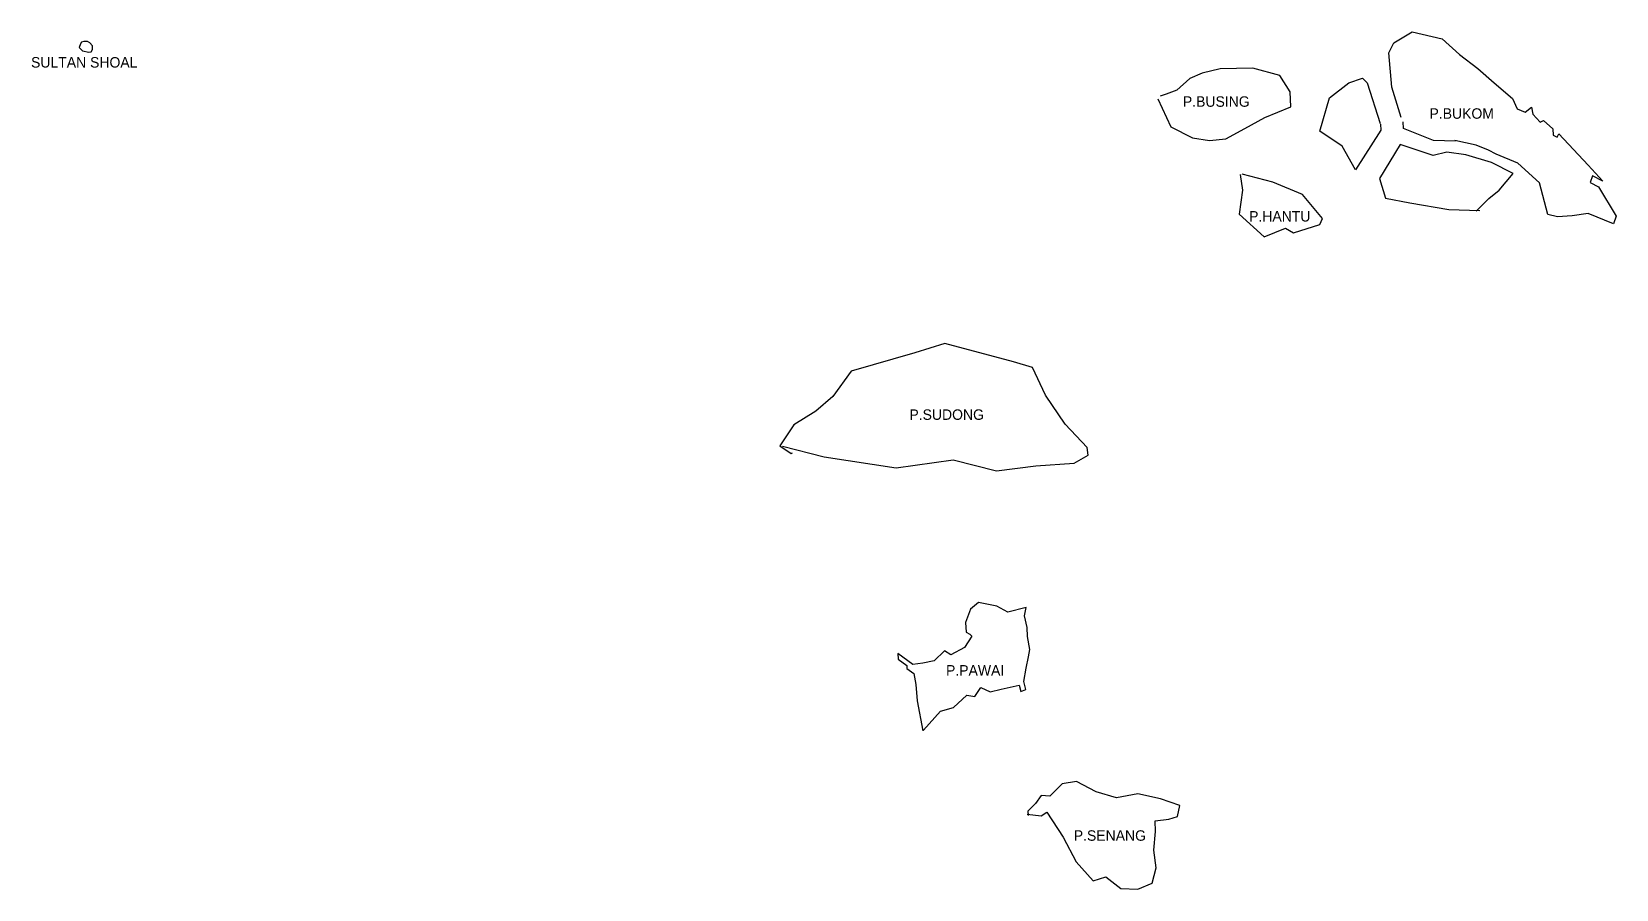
# Model space of a CAD drawing. Extents: x 4070 to 56010, y 16607 to 50270.
# Drawn here: x 6841 to 22005, y 16607 to 24809 of the extents above; entities that cross this region are included whole.
import ezdxf
from ezdxf.enums import TextEntityAlignment as Align

# ---------------------------------------------------------------- set-up
doc = ezdxf.new("R2010")
doc.units = 0
doc.layers.get('0').update_dxf_attribs({"linetype": 'CONTINUOUS'})

msp = doc.modelspace()

# ---------------------------------------------------------------- texts
for s, p in [('SULTAN SHOAL', (7343.477477, 24516.02545)), ('P.BUSING', (18177.065037, 24141.010633)), ('P.BUKOM', (20525.925425, 24026.508957)), ('P.HANTU', (18784.56121, 23042.590794)), ('P.SUDONG', (15596.914751, 21146.851474)), ('P.PAWAI', (15869.38516, 18700.985726)), ('P.SENANG', (17158.688763, 17121.348736))]:
    msp.add_text(s, height=100).set_placement(p, align=Align.MIDDLE)

# ---------------------------------------------------------------- linework, layer by layer
for p, q in [((19877.756152, 24701.715801), (20052.135351, 24808.852724)), ((20052.135351, 24808.852724), (20338.57558, 24740.364634)), ((20338.57558, 24740.364634), (20504.097662, 24590.261184)), ((7308.360804, 24692.322352), (7293.995997, 24658.651893)), ((7293.995997, 24658.651893), (7325.387878, 24624.594377)), ((7316.94515, 24708.441723), (7305.503325, 24687.418528)), ((7339.542976, 24716.698561), (7316.94515, 24708.441723)), ((7325.387878, 24624.594377), (7385.838174, 24613.523037)), ((7376.148325, 24716.388916), (7339.542976, 24716.698561)), ((7397.851651, 24702.12534), (7376.148325, 24716.388916)), ((7385.838174, 24613.523037), (7410.512118, 24617.538317)), ((7423.665532, 24674.451004), (7397.851651, 24702.12534)), ((7410.512118, 24617.538317), (7422.669802, 24639.963456)), ((7422.669802, 24639.963456), (7423.665532, 24674.451004)), ((19828.129281, 24606.159973), (19877.756152, 24701.715801)), ((19857.480439, 24277.640903), (19828.129281, 24606.159973)), ((20504.097662, 24590.261184), (20681.072408, 24455.450575)), ((18212.647137, 24454.322393), (18043.332988, 24410.859163)), ((18527.100216, 24459.722224), (18212.647137, 24454.322393)), ((18784.276772, 24391.205195), (18527.100216, 24459.722224)), ((20681.072408, 24455.450575), (20835.133053, 24319.344875)), ((17922.397667, 24359.801835), (17800.200787, 24248.888783)), ((18043.332988, 24410.859163), (17922.397667, 24359.801835)), ((18884.88254, 24234.666826), (18784.276772, 24391.205195)), ((19259.175223, 24175.180018), (19445.009137, 24319.262107)), ((19445.009137, 24319.262107), (19576.122433, 24363.960728)), ((19576.122433, 24363.960728), (19620.687986, 24320.706945)), ((19620.687986, 24320.706945), (19744.256345, 23932.42573)), ((19947.928075, 23988.657602), (19857.480439, 24277.640903)), ((20835.133053, 24319.344875), (21012.109608, 24169.25458)), ((17616.886585, 24168.479212), (17742.981513, 23898.620657)), ((17697.084807, 24213.130119), (17641.071457, 24191.425871)), ((17800.200787, 24248.888783), (17697.084807, 24213.130119)), ((18890.005275, 24090.769837), (18884.88254, 24234.666826)), ((19167.583028, 23857.997708), (19259.175223, 24175.180018)), ((21012.109608, 24169.25458), (21055.412879, 24069.970507)), ((18449.562208, 23882.760461), (18640.503787, 23987.373653)), ((18640.503787, 23987.373653), (18890.005275, 24090.769837)), ((21055.412879, 24069.970507), (21131.797527, 24039.483435)), ((21131.797527, 24039.483435), (21194.161495, 24087.934333)), ((21194.161495, 24087.934333), (21206.906415, 24020.455916)), ((21206.906415, 24020.455916), (21276.936356, 23944.119873)), ((17742.981513, 23898.620657), (17949.249381, 23793.123252)), ((18268.802715, 23783.250346), (18449.562208, 23882.760461)), ((19381.487314, 23713.033488), (19167.583028, 23857.997708)), ((19751.908653, 23867.487192), (19508.84093, 23486.482742)), ((19749.350127, 23924.790027), (19751.908653, 23867.487192)), ((19968.31925, 23884.255041), (19965.759266, 23947.924851)), ((20257.318902, 23767.382874), (19968.31925, 23884.255041)), ((21276.936356, 23944.119873), (21308.756695, 23959.432103)), ((21308.756695, 23959.432103), (21397.881547, 23879.294788)), ((21397.881547, 23879.294788), (21400.441433, 23818.173524)), ((21400.441433, 23818.173524), (21439.906901, 23800.384647)), ((21439.906901, 23800.384647), (21456.447908, 23832.236235)), ((21456.447908, 23832.236235), (21735.291014, 23531.986935)), ((17949.249381, 23793.123252), (18113.486637, 23767.815261)), ((18113.486637, 23767.815261), (18268.802715, 23783.250346)), ((19508.84093, 23486.482742), (19381.487314, 23713.033488)), ((19937.800487, 23730.137656), (19738.006116, 23403.935104)), ((20253.531404, 23624.753489), (19937.800487, 23730.137656)), ((20383.370486, 23657.991386), (20253.531404, 23624.753489)), ((20464.819456, 23761.220362), (20257.318902, 23767.382874)), ((20565.414907, 23631.429172), (20383.370486, 23657.991386)), ((20663.414289, 23724.486737), (20460.998769, 23768.857214)), ((20781.812889, 23674.939846), (20663.414289, 23724.486737)), ((20856.926958, 23638.084631), (20781.812889, 23674.939846)), ((20809.844502, 23559.085337), (20565.414907, 23631.429172)), ((21018.636349, 23453.59764), (20809.844502, 23559.085337)), ((21061.894822, 23552.96785), (20856.926958, 23638.084631)), ((21269.431299, 23362.16009), (21061.894822, 23552.96785)), ((21735.291014, 23531.986935), (21876.621846, 23379.318126)), ((18405.095639, 23442.089243), (18429.315605, 23293.11445)), ((18718.292069, 23368.537929), (18424.191082, 23447.202171)), ((19000.940736, 23250.385168), (18718.292069, 23368.537929)), ((19738.006116, 23403.935104), (19795.333684, 23215.519764)), ((20883.73694, 23294.284591), (21018.636349, 23453.59764)), ((21348.423909, 23059.163574), (21269.431299, 23362.16009)), ((21778.594041, 23431.430521), (21755.695957, 23367.737225)), ((21755.695957, 23367.737225), (21835.900486, 23325.794429)), ((21876.621846, 23379.318126), (21778.594041, 23431.430521)), ((18429.315605, 23293.11445), (18397.535801, 23063.853095)), ((19193.222468, 23023.897431), (19000.940736, 23250.385168)), ((19795.333684, 23215.519764), (20029.580607, 23171.182319)), ((20663.555938, 23091.588112), (20784.462405, 23213.959168)), ((20784.462405, 23213.959168), (20883.73694, 23294.284591)), ((21835.900486, 23325.794429), (22005.265688, 23043.266203)), ((18397.535801, 23063.853095), (18634.37758, 22847.595555)), ((20029.580607, 23171.182319), (20403.86035, 23109.156831)), ((20403.86035, 23109.156831), (20700.470959, 23099.265666)), ((21443.900252, 23038.884268), (21348.423909, 23059.163574)), ((21736.670809, 23069.739239), (21583.922698, 23047.938326)), ((21979.824065, 22970.656235), (21736.670809, 23069.739239)), ((18634.37758, 22847.595555), (18838.054421, 22930.577118)), ((18838.054421, 22930.577118), (18915.721855, 22886.082832)), ((18915.721855, 22886.082832), (19169.046997, 22964.019557)), ((19169.046997, 22964.019557), (19193.222468, 23023.897431)), ((21583.922698, 23047.938326), (21443.900252, 23038.884268)), ((22005.265688, 23043.266203), (21979.824065, 22970.656235)), ((15292.493495, 21736.215193), (14682.621666, 21561.103952)), ((15577.68761, 21825.659269), (15292.493495, 21736.215193)), ((16235.985914, 21651.853378), (15577.68761, 21825.659269)), ((14682.621666, 21561.103952), (14508.222389, 21320.209252)), ((16419.340199, 21597.278072), (16235.985914, 21651.853378)), ((16542.893853, 21331.228103), (16419.340199, 21597.278072)), ((14508.222389, 21320.209252), (14343.989782, 21179.939835)), ((16730.109434, 21056.329551), (16542.893853, 21331.228103)), ((14343.989782, 21179.939835), (14135.187566, 21048.538413)), ((14135.187566, 21048.538413), (13998.976324, 20847.160687)), ((16940.232061, 20831.125363), (16730.109434, 21056.329551)), ((13998.976324, 20847.160687), (14108.49628, 20775.950746)), ((14024.443611, 20844.639959), (14425.561111, 20744.440965)), ((14108.49628, 20775.950746), (14119.955631, 20779.783656)), ((16950.432026, 20758.542173), (16940.232061, 20831.125363)), ((14425.561111, 20744.440965), (15113.165638, 20638.175286)), ((15113.165638, 20638.175286), (15658.112968, 20715.162617)), ((15658.112968, 20715.162617), (16073.213038, 20609.887921)), ((16073.213038, 20609.887921), (16451.353748, 20657.407038)), ((16451.353748, 20657.407038), (16818.034082, 20683.262563)), ((16818.034082, 20683.262563), (16950.432026, 20758.542173)), ((15826.455245, 19286.339473), (15778.095356, 19158.924286)), ((15902.839115, 19348.82925), (15826.455245, 19286.339473)), ((16076.008373, 19315.900761), (15902.839115, 19348.82925)), ((16182.972427, 19258.702579), (16076.008373, 19315.900761)), ((16358.671352, 19303.46792), (16182.972427, 19258.702579)), ((16340.861582, 19223.210873), (16358.671352, 19303.46792)), ((15778.095356, 19158.924286), (15784.479393, 19065.955845)), ((16367.621638, 19109.887548), (16340.861582, 19223.210873)), ((16368.911708, 19023.28273), (16367.621638, 19109.887548)), ((15839.237196, 19027.805846), (15766.681233, 18920.742049)), ((15784.479393, 19065.955845), (15817.587768, 19048.160651)), ((15817.587768, 19048.160651), (15839.237196, 19027.805846)), ((16393.127047, 18901.041148), (16368.911708, 19023.28273)), ((15273.951177, 18755.908412), (15128.775236, 18861.464488)), ((15128.775236, 18861.464488), (15131.331784, 18807.973724)), ((15131.331784, 18807.973724), (15216.654399, 18746.930718)), ((15576.969355, 18887.422284), (15476.397691, 18793.063656)), ((15636.820486, 18850.551382), (15576.969355, 18887.422284)), ((15766.681233, 18920.742049), (15636.820486, 18850.551382)), ((16356.237682, 18722.693697), (16379.135263, 18829.703078)), ((16379.135263, 18829.703078), (16393.127047, 18901.041148)), ((15216.654399, 18746.930718), (15216.65986, 18717.636655)), ((15216.65986, 18717.636655), (15284.153739, 18669.311012)), ((15368.172375, 18770.020708), (15273.951177, 18755.908412)), ((15284.153739, 18669.311012), (15301.99919, 18566.164329)), ((15476.397691, 18793.063656), (15368.172375, 18770.020708)), ((16335.890494, 18595.308762), (16356.237682, 18722.693697)), ((15301.99919, 18566.164329), (15316.034769, 18409.519789)), ((15864.812883, 18449.601352), (15924.639722, 18537.547844)), ((15924.639722, 18537.547844), (16012.503049, 18495.613371)), ((16012.503049, 18495.613371), (16118.178743, 18521.201196)), ((16118.178743, 18521.201196), (16291.334005, 18558.325017)), ((16291.334005, 18558.325017), (16307.89759, 18499.755982)), ((16307.89759, 18499.755982), (16355.004266, 18517.638113)), ((16355.004266, 18517.638113), (16335.890494, 18595.308762)), ((15316.034769, 18409.519789), (15368.293901, 18121.729733)), ((15661.108566, 18344.940017), (15790.960415, 18463.530956)), ((15790.960415, 18463.530956), (15864.812883, 18449.601352)), ((15374.659196, 18128.105021), (15538.879725, 18310.417875)), ((15538.879725, 18310.417875), (15661.108566, 18344.940017)), ((16701.502282, 17615.011709), (16583.11397, 17497.705691)), ((16840.279888, 17639.364286), (16701.502282, 17615.011709)), ((17028.736878, 17540.229533), (16840.279888, 17639.364286)), ((16500.351782, 17503.982167), (16448.163481, 17427.505514)), ((16583.11397, 17497.705691), (16500.351782, 17503.982167)), ((17222.277175, 17483.130726), (17028.736878, 17540.229533)), ((17425.982784, 17520.291643), (17222.277175, 17483.130726)), ((17642.435644, 17473.407693), (17425.982784, 17520.291643)), ((17828.333849, 17409.933222), (17642.435644, 17473.407693)), ((16367.968121, 17326.79813), (16500.389576, 17310.387946)), ((16448.163481, 17427.505514), (16373.055696, 17354.824104)), ((16373.055696, 17354.824104), (16378.156886, 17312.799298)), ((16500.389576, 17310.387946), (16556.405993, 17343.565057)), ((16556.405993, 17343.565057), (16713.061358, 17106.841339)), ((17721.41329, 17277.358311), (17805.438143, 17304.19776)), ((17805.438143, 17304.19776), (17828.333849, 17409.933222)), ((17578.875636, 16981.718783), (17595.390801, 17161.318406)), ((17591.550816, 17261.930326), (17721.41329, 17277.358311)), ((17595.390801, 17161.318406), (17591.550816, 17261.930326)), ((16713.061358, 17106.841339), (16836.612157, 16870.081193)), ((16836.612157, 16870.081193), (16998.348817, 16688.131222)), ((17603.100486, 16813.626985), (17578.875636, 16981.718783)), ((16998.348817, 16688.131222), (17119.297479, 16727.750157)), ((17119.297479, 16727.750157), (17264.467511, 16613.285636)), ((17563.660963, 16667.115086), (17603.100486, 16813.626985)), ((17264.467511, 16613.285636), (17427.440072, 16607.10093)), ((17427.440072, 16607.10093), (17563.660963, 16667.115086))]:
    msp.add_line(p, q)

msp.set_redraw_order([(e.dxf.handle, doc.entitydb.next_handle()) for e in msp.query("TEXT MTEXT ATTDEF DIMENSION ARC_DIMENSION")])  # texts and dimensions are drawn at this point

doc.saveas('drawing.dxf')
